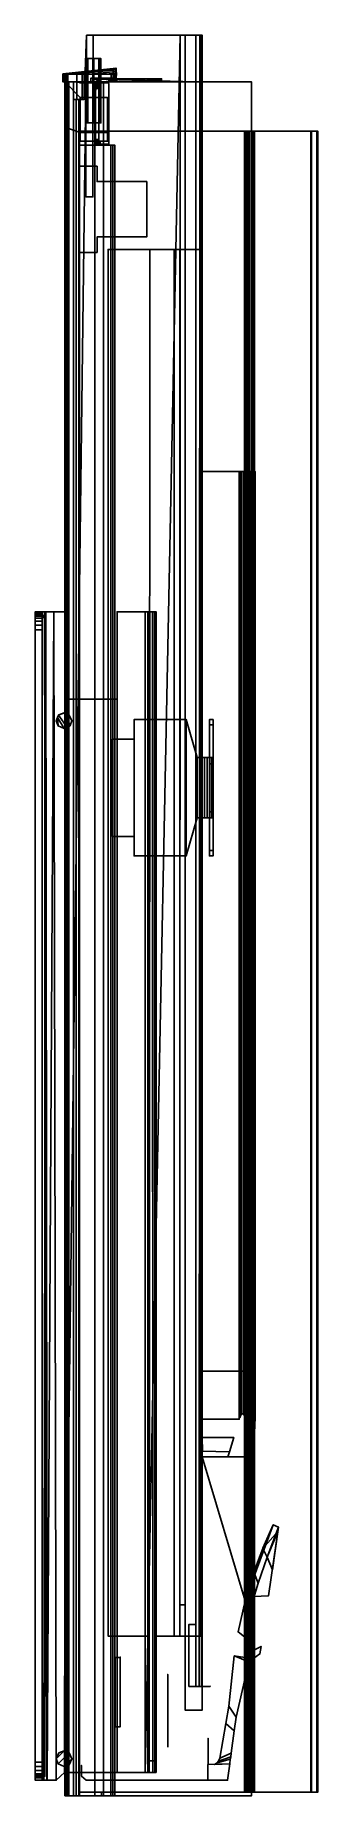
# Model space of a CAD drawing. Extents: x -1 to 71, y -491 to -39.
import ezdxf

# ---------------------------------------------------------------- set-up
doc = ezdxf.new("R2010")
doc.units = 0
doc.header["$MEASUREMENT"] = 0
doc.layers.add('3D', color=12, linetype='Continuous', true_color=0xca0707)

msp = doc.modelspace()

# ---------------------------------------------------------------- linework, layer by layer
at = {"layer": '3D'}
msp.add_line((19.85, -50.61, 80.81), (28.37, -50.61, 80.81), dxfattribs=at)
for points in [[(6.46, -484.61, 41.21), (27.17, -484.61, 41.21), (36.16, -38.61, 50.24), (12.14, -38.61, 50.24)], [(12.14, -48.53, 50.24), (12.14, -38.61, 50.24), (12.14, -38.61, 66.34), (11.77, -47.93, 66.34)], [(12.14, -38.61, 50.24), (41.84, -38.61, 50.24), (41.84, -38.61, 66.34), (12.14, -38.61, 66.34)], [(41.84, -38.61, 66.34), (41.66, -38.61, 67.11), (12.4, -38.61, 67.24), (12.14, -38.61, 66.34)], [(41.84, -38.61, 50.24), (41.84, -38.61, 66.34), (12.14, -38.61, 66.34), (12.14, -38.61, 50.24)], [(41.66, -38.61, 67.11), (40.14, -38.61, 68.04), (13.84, -38.61, 68.04), (12.4, -38.61, 67.24)], [(40.14, -38.61, 68.04), (40.14, -50.61, 68.04), (13.84, -49.93, 68.04), (13.84, -38.61, 68.04)], [(37.44, -38.61, 50.24), (37.44, -441.61, 50.24), (36.11, -441.61, 50.24), (36.16, -38.61, 50.24)], [(41.84, -38.61, 46.44), (41.84, -38.61, 50.24), (37.44, -38.61, 50.24), (37.44, -38.61, 46.44)], [(41.84, -38.61, 46.44), (37.44, -38.61, 46.44), (37.44, -468.61, 46.44), (41.84, -468.61, 46.44)], [(41.84, -38.61, 46.45), (37.44, -38.61, 46.45), (37.44, -468.61, 46.45), (41.84, -468.61, 46.45)], [(40.9, -38.61, 67.58), (41.23, -38.61, 67.65), (40.14, -38.61, 68.04), (40.9, -38.61, 67.58)], [(41.23, -38.61, 67.65), (40.7, -38.61, 67.94), (40.14, -38.61, 68.04), (41.23, -38.61, 67.65)], [(41.23, -38.61, 67.65), (40.14, -38.61, 68.04), (40.14, -462.54, 68.04), (41.06, -462.54, 67.77)], [(41.66, -38.61, 67.11), (41.23, -38.61, 67.65), (40.9, -38.61, 67.58), (41.66, -38.61, 67.11)], [(41.66, -462.54, 67.11), (41.06, -462.54, 67.77), (41.23, -38.61, 67.65), (41.66, -38.61, 67.11)], [(41.84, -38.61, 66.34), (41.66, -38.61, 67.11), (41.66, -462.54, 67.11), (41.84, -462.54, 66.34)], [(41.84, -38.61, 66.34), (41.84, -50.61, 66.34), (41.84, -50.61, 46.44), (41.84, -38.61, 46.44)], [(11.97, -44.61, 77.04), (13.77, -44.61, 77.04), (13.77, -80.11, 77.04), (11.97, -80.11, 77.04)], [(12, -44.61, 71.65), (11.97, -44.61, 72.04), (13.88, -44.61, 71.72), (14.41, -44.61, 71.08)], [(12, -61.11, 71.65), (11.97, -61.11, 72.04), (11.97, -44.61, 72.04), (12, -44.61, 71.65)], [(11.97, -44.61, 72.04), (11.97, -44.61, 77.04), (11.97, -80.11, 77.04), (11.97, -80.11, 73.04)], [(11.97, -44.61, 72.04), (13.77, -44.61, 72.04), (13.77, -44.61, 77.04), (11.97, -44.61, 77.04)], [(13.77, -44.61, 72.04), (13.8, -44.61, 71.87), (11.97, -44.61, 72.04), (13.77, -44.61, 72.04)], [(13.8, -44.61, 71.87), (13.88, -44.61, 71.72), (11.97, -44.61, 72.04), (13.8, -44.61, 71.87)], [(12.1, -44.61, 71.26), (12, -44.61, 71.65), (14.41, -44.61, 71.08), (14.71, -44.61, 70.71)], [(12.1, -44.61, 71.26), (12, -44.61, 71.65), (12, -61.11, 71.65), (12.1, -61.11, 71.26)], [(12.26, -44.61, 70.92), (12.1, -44.61, 71.26), (14.71, -44.61, 70.71), (15.03, -44.61, 70.33)], [(12.26, -61.11, 70.92), (12.1, -61.11, 71.26), (12.1, -44.61, 71.26), (12.26, -44.61, 70.92)], [(12.49, -44.61, 70.58), (12.26, -44.61, 70.92), (15.03, -44.61, 70.33), (15.3, -44.61, 70)], [(12.49, -44.61, 70.58), (12.26, -44.61, 70.92), (12.26, -61.11, 70.92), (12.49, -61.11, 70.58)], [(13.52, -44.61, 69.32), (12.49, -44.61, 70.58), (15.3, -44.61, 70), (15.68, -44.61, 69.31)], [(13.91, -61.11, 68.86), (12.49, -61.11, 70.58), (12.49, -44.61, 70.58), (13.91, -44.61, 68.86)], [(15.78, -44.61, 68.85), (15.68, -44.61, 69.31), (13.52, -44.61, 69.32), (13.91, -44.61, 68.86)], [(13.77, -80.11, 77.04), (13.77, -80.11, 73.04), (13.77, -44.61, 73.04), (13.77, -44.61, 77.04)], [(13.77, -44.61, 72.04), (13.77, -61.11, 72.04), (13.77, -61.11, 73.04), (13.77, -44.61, 73.04)], [(13.77, -61.11, 72.04), (13.8, -61.11, 71.87), (13.8, -44.61, 71.87), (13.77, -44.61, 72.04)], [(13.8, -44.61, 71.87), (13.88, -44.61, 71.72), (13.88, -61.11, 71.72), (13.8, -61.11, 71.87)], [(13.88, -61.11, 71.72), (15.3, -61.11, 70), (15.3, -44.61, 70), (13.88, -44.61, 71.72)], [(13.95, -44.61, 68.78), (13.91, -44.61, 68.86), (15.76, -44.61, 68.85), (15.78, -44.61, 68.79)], [(13.95, -44.61, 68.78), (13.91, -44.61, 68.86), (13.91, -61.11, 68.86), (13.96, -61.11, 68.78)], [(13.99, -44.61, 68.71), (13.95, -44.61, 68.78), (15.78, -44.61, 68.79), (15.79, -44.61, 68.71)], [(13.99, -61.11, 68.71), (13.96, -61.11, 68.78), (13.95, -44.61, 68.78), (13.99, -44.61, 68.71)], [(14.01, -44.61, 68.62), (13.99, -44.61, 68.71), (15.79, -44.61, 68.71), (15.8, -44.61, 68.64)], [(14.01, -44.61, 68.62), (13.99, -44.61, 68.71), (13.99, -61.11, 68.71), (14.01, -61.11, 68.63)], [(14.02, -44.61, 68.54), (14.01, -44.61, 68.62), (15.8, -44.61, 68.64), (15.82, -44.61, 68.54)], [(14.02, -61.11, 68.54), (14.01, -61.11, 68.63), (14.01, -44.61, 68.62), (14.02, -44.61, 68.54)], [(15.82, -61.11, 68.04), (14.02, -61.11, 68.04), (14.02, -44.61, 68.04), (15.82, -44.61, 68.04)], [(14.02, -44.61, 68.54), (15.82, -44.61, 68.54), (15.82, -44.61, 68.04), (14.02, -44.61, 68.04)], [(14.02, -44.61, 68.04), (14.02, -44.61, 68.54), (14.02, -61.11, 68.54), (14.02, -61.11, 68.04)], [(15.3, -44.61, 70), (15.68, -44.61, 69.31), (15.68, -61.11, 69.31), (15.3, -61.11, 70)], [(15.68, -61.11, 69.31), (15.82, -61.11, 68.54), (15.82, -44.61, 68.54), (15.68, -44.61, 69.31)], [(15.82, -44.61, 68.54), (15.82, -44.61, 68.04), (15.82, -61.11, 68.04), (15.82, -61.11, 68.54)], [(19.77, -47.14, 167.65), (19.76, -47.09, 166.89), (6.07, -48.53, 166.89), (6.07, -48.57, 167.47)], [(19.77, -47.28, 168.37), (19.77, -47.14, 167.65), (6.07, -48.57, 167.47), (6.65, -48.61, 168.02)], [(6.07, -50.61, 51.71), (6.3, -50.61, 51.15), (6.3, -48.51, 51.15), (6.07, -48.53, 51.71)], [(6.07, -50.61, 51.71), (6.07, -48.53, 51.71), (6.07, -48.61, 178.81), (6.07, -50.61, 178.81)], [(6.07, -50.61, 178.81), (6.45, -50.61, 179.73), (6.45, -48.61, 179.73), (6.07, -48.61, 178.81)], [(6.3, -48.51, 51.15), (6.87, -48.45, 50.91), (6.87, -50.61, 50.91), (6.3, -50.61, 51.15)], [(6.45, -48.61, 179.73), (7.37, -48.61, 180.11), (7.37, -50.61, 180.11), (6.45, -50.61, 179.73)], [(19.77, -47.52, 169.11), (19.77, -47.28, 168.37), (6.65, -48.61, 168.02), (8.6, -48.61, 168.68)], [(6.87, -50.61, 50.91), (6.87, -48.45, 50.91), (9.68, -48.15, 50.91), (9.67, -50.61, 50.91)], [(7.37, -50.61, 180.11), (7.37, -48.61, 180.11), (18.47, -48.61, 180.11), (18.47, -50.61, 180.11)], [(19.77, -47.95, 170.16), (19.77, -47.52, 169.11), (8.6, -48.61, 168.68), (13.05, -48.61, 169.91)], [(10.97, -48.02, 50.91), (10.97, -55.11, 50.91), (9.67, -55.11, 50.91), (9.68, -48.15, 50.91)], [(10.97, -48.02, 50.91), (11.53, -47.96, 51.15), (11.53, -55.11, 51.15), (10.97, -55.11, 50.91)], [(11.53, -47.96, 51.15), (11.77, -47.93, 51.71), (11.77, -55.11, 51.71), (11.53, -55.11, 51.15)], [(11.77, -47.93, 71.01), (11.77, -50.61, 71.01), (18.97, -50.61, 71.01), (18.97, -47.18, 71.01)], [(11.77, -47.93, 51.71), (11.77, -55.11, 51.71), (11.77, -55.11, 70.83), (11.77, -47.93, 71.01)], [(19.77, -48.32, 171.4), (19.77, -47.95, 170.16), (13.05, -48.61, 169.91), (16.96, -48.61, 171.35)], [(19.77, -50.61, 176.11), (13.27, -50.61, 176.11), (13.27, -49.61, 176.11), (19.77, -49.61, 176.11)], [(13.27, -50.61, 176.11), (13.27, -49.61, 176.11), (13.27, -49.61, 80.51), (13.27, -50.61, 80.51)], [(19.77, -48.54, 172.62), (19.77, -48.32, 171.4), (16.96, -48.61, 171.35), (19.06, -48.61, 172.63)], [(19.22, -50.61, 179.88), (18.47, -50.61, 180.11), (18.47, -48.61, 180.11), (19.22, -48.61, 179.88)], [(18.97, -47.18, 71.01), (19.53, -47.12, 71.25), (19.53, -50.61, 71.25), (18.97, -50.61, 71.01)], [(19.77, -48.61, 173.7), (19.77, -48.54, 172.62), (19.06, -48.61, 172.63), (19.77, -48.61, 173.7)], [(19.62, -50.61, 179.42), (19.22, -50.61, 179.88), (19.22, -48.61, 179.88), (19.62, -48.61, 179.42)], [(19.53, -47.12, 71.25), (19.77, -47.09, 71.81), (19.77, -50.61, 71.81), (19.53, -50.61, 71.25)], [(19.77, -50.61, 178.81), (19.62, -50.61, 179.42), (19.62, -48.61, 179.42), (19.77, -48.61, 178.81)], [(19.77, -49.61, 80.54), (19.77, -47.09, 80.5), (19.76, -47.09, 166.89), (19.77, -49.61, 166.89)], [(19.76, -47.09, 166.89), (19.77, -47.14, 167.65), (19.77, -49.61, 167.65), (19.77, -49.61, 166.89)], [(19.77, -47.09, 71.81), (19.77, -47.09, 80.5), (19.77, -50.61, 80.51), (19.77, -50.61, 71.81)], [(19.77, -47.14, 167.65), (19.77, -47.28, 168.37), (19.77, -49.61, 168.37), (19.77, -49.61, 167.65)], [(19.77, -47.28, 168.37), (19.77, -47.52, 169.11), (19.77, -49.61, 169.11), (19.77, -49.61, 168.37)], [(19.77, -47.52, 169.11), (19.77, -47.63, 169.37), (19.77, -49.61, 169.37), (19.77, -49.61, 169.11)], [(19.77, -47.63, 169.37), (19.77, -47.95, 170.16), (19.77, -49.61, 170.16), (19.77, -49.61, 169.37)], [(19.77, -47.95, 170.16), (19.78, -48.32, 171.4), (19.77, -49.61, 171.4), (19.77, -49.61, 170.16)], [(19.77, -49.61, 171.4), (19.78, -48.32, 171.4), (19.77, -48.54, 172.62), (19.77, -49.61, 172.62)], [(19.77, -49.61, 172.62), (19.77, -48.54, 172.62), (19.77, -48.61, 173.7), (19.77, -49.61, 173.45)], [(19.77, -50.61, 176.11), (19.77, -48.61, 176.11), (19.77, -48.61, 178.81), (19.77, -50.61, 178.81)], [(19.77, -49.61, 176.11), (19.77, -48.61, 176.11), (19.77, -48.61, 173.7), (19.77, -49.61, 173.45)], [(6.57, -50.61, 178.61), (6.07, -50.61, 178.81), (6.45, -50.61, 179.73), (6.86, -50.61, 179.32)], [(6.57, -50.61, 178.61), (6.07, -50.61, 178.81), (6.07, -50.61, 51.71), (6.57, -50.61, 51.82)], [(6.07, -50.61, 51.71), (6.3, -50.61, 51.15), (7.07, -50.61, 51.31), (6.57, -50.61, 51.82)], [(7.07, -50.61, 51.31), (6.3, -50.61, 51.15), (6.87, -50.61, 50.91), (7.07, -50.61, 51.31)], [(6.45, -50.61, 179.73), (7.37, -50.61, 180.11), (7.57, -50.61, 179.62), (6.86, -50.61, 179.32)], [(6.57, -50.61, 51.82), (6.57, -50.61, 178.61), (6.57, -490.61, 178.61), (6.57, -490.61, 68.53)], [(6.86, -50.61, 179.32), (6.57, -50.61, 178.61), (6.57, -490.61, 178.61), (6.86, -490.61, 179.32)], [(6.57, -490.61, 51.82), (7.07, -490.61, 51.31), (7.07, -50.61, 51.31), (6.57, -50.61, 51.82)], [(6.57, -490.61, 54.84), (6.57, -490.61, 66.1), (6.57, -50.61, 66.1), (6.57, -50.61, 51.82)], [(6.57, -50.61, 66.1), (6.61, -50.61, 66.41), (6.61, -490.61, 66.41), (6.57, -490.61, 66.1)], [(6.61, -490.61, 68.22), (6.57, -490.61, 68.53), (6.57, -50.61, 68.53), (6.61, -50.61, 68.22)], [(6.57, -490.61, 51.82), (6.57, -490.61, 54.84), (7.58, -50.61, 54.91), (7.58, -50.61, 51.82)], [(6.57, -50.61, 178.61), (6.57, -62.24, 178.61), (10.47, -63.61, 84.91), (10.47, -54.61, 84.91)], [(6.61, -490.61, 66.41), (6.73, -490.61, 66.7), (6.73, -50.61, 66.7), (6.61, -50.61, 66.41)], [(6.73, -50.61, 67.93), (6.61, -50.61, 68.22), (6.61, -490.61, 68.22), (6.73, -490.61, 67.93)], [(6.73, -50.61, 66.7), (6.92, -50.61, 66.95), (6.92, -490.61, 66.95), (6.73, -490.61, 66.7)], [(6.92, -490.61, 67.67), (6.73, -490.61, 67.93), (6.73, -50.61, 67.93), (6.92, -50.61, 67.68)], [(7.57, -490.61, 179.61), (6.86, -490.61, 179.32), (6.86, -50.61, 179.32), (7.57, -50.61, 179.62)], [(6.87, -50.61, 50.91), (7.34, -50.61, 50.91), (7.07, -50.61, 51.31), (6.87, -50.61, 50.91)], [(6.92, -490.61, 66.95), (7.17, -490.61, 67.14), (7.17, -50.61, 67.14), (6.92, -50.61, 66.95)], [(7.17, -50.61, 67.49), (6.92, -50.61, 67.68), (6.92, -490.61, 67.67), (7.17, -490.61, 67.49)], [(7.07, -50.61, 51.31), (7.58, -50.61, 51.82), (7.58, -490.61, 51.82), (7.07, -490.61, 51.31)], [(7.34, -50.61, 50.91), (7.07, -50.61, 51.31), (7.58, -50.61, 51.82), (7.58, -50.61, 50.91)], [(7.17, -50.61, 67.14), (7.24, -50.61, 67.21), (7.24, -490.61, 67.21), (7.17, -490.61, 67.14)], [(7.24, -490.61, 67.41), (7.17, -490.61, 67.49), (7.17, -50.61, 67.49), (7.24, -50.61, 67.41)], [(7.24, -490.61, 67.21), (7.27, -490.61, 67.31), (7.27, -50.61, 67.31), (7.24, -50.61, 67.21)], [(7.27, -50.61, 67.31), (7.24, -50.61, 67.41), (7.24, -490.61, 67.41), (7.27, -490.61, 67.31)], [(7.57, -50.61, 179.62), (7.37, -50.61, 180.11), (10.42, -50.61, 180.11), (10.37, -50.61, 179.61)], [(7.57, -50.61, 179.62), (14.27, -50.81, 179.62), (14.27, -490.61, 179.61), (7.57, -490.61, 179.61)], [(7.58, -490.61, 54.91), (8.77, -490.61, 54.91), (8.77, -50.61, 54.91), (7.58, -50.61, 54.91)], [(7.58, -490.61, 51.82), (7.58, -490.61, 54.91), (7.58, -50.61, 54.91), (7.58, -50.61, 51.82)], [(9.67, -50.61, 50.91), (9.67, -50.61, 54.91), (7.58, -50.61, 54.91), (7.58, -50.61, 50.91)], [(8.77, -50.61, 54.91), (8.78, -50.61, 54.96), (8.78, -55.11, 54.96), (8.77, -55.09, 54.91)], [(8.78, -50.61, 54.96), (9.67, -50.61, 54.91), (9.67, -55.11, 54.91), (8.78, -55.11, 54.96)], [(10.37, -50.61, 179.11), (10.37, -50.81, 179.11), (10.37, -50.81, 179.61), (10.37, -50.61, 179.61)], [(10.37, -50.61, 179.11), (10.47, -50.61, 179.11), (10.47, -50.81, 179.11), (10.37, -50.81, 179.11)], [(10.37, -50.81, 179.11), (10.37, -50.81, 179.61), (14.27, -50.81, 179.61), (14.27, -50.81, 179.11)], [(14.27, -66.81, 179.11), (14.27, -66.81, 179.61), (14.27, -50.81, 179.61), (14.27, -50.81, 179.21)], [(15.27, -51.56, 174.61), (14.47, -51.01, 174.61), (14.58, -50.51, 174.61), (15.27, -51.56, 174.61)], [(15.27, -50.83, 177.02), (15.27, -50.81, 177.16), (14.47, -50.81, 177.16), (14.47, -50.83, 177.02)], [(15.27, -50.81, 177.16), (15.27, -50.81, 178.61), (14.47, -50.81, 178.59), (14.47, -50.81, 177.16)], [(17.57, -50.81, 178.61), (17.57, -50.81, 179.41), (14.47, -50.81, 179.41), (14.47, -50.81, 178.59)], [(15.27, -50.87, 176.88), (15.27, -50.83, 177.02), (14.47, -50.83, 177.02), (14.47, -50.87, 176.88)], [(15.27, -50.93, 176.75), (15.27, -50.87, 176.88), (14.47, -50.87, 176.88), (14.47, -50.93, 176.75)], [(14.48, -50.89, 80.81), (14.47, -54.61, 80.81), (15.27, -54.61, 80.81), (15.27, -51.01, 80.81)], [(15.27, -51.03, 176.63), (15.27, -50.93, 176.75), (14.47, -50.93, 176.75), (14.47, -51.03, 176.63)], [(15.27, -51.56, 174.61), (14.47, -51.56, 174.61), (14.47, -51.01, 174.61), (15.27, -51.56, 174.61)], [(15.27, -51.17, 176.53), (15.27, -51.03, 176.63), (14.47, -51.03, 176.63), (14.47, -51.17, 176.53)], [(15.27, -51.34, 176.45), (15.27, -51.17, 176.53), (14.47, -51.17, 176.53), (14.47, -51.34, 176.45)], [(15.27, -51.56, 176.41), (15.27, -51.34, 176.45), (14.47, -51.34, 176.45), (14.47, -51.56, 176.41)], [(14.47, -51.56, 174.61), (14.47, -51.82, 174.66), (15.27, -51.87, 174.68), (15.27, -51.56, 174.61)], [(15.27, -52.03, 176.25), (15.27, -51.83, 176.36), (14.47, -51.56, 176.41), (14.47, -51.88, 176.34)], [(15.27, -51.83, 176.36), (15.27, -51.56, 176.41), (14.47, -51.56, 176.41), (15.27, -51.83, 176.36)], [(14.47, -51.82, 174.66), (15.27, -51.87, 174.68), (15.27, -52.09, 174.83), (14.47, -52.09, 174.83)], [(15.27, -52.12, 176.16), (15.27, -52.03, 176.25), (14.47, -51.88, 176.34), (14.47, -52.03, 176.25)], [(15.27, -52.2, 176.05), (15.27, -52.12, 176.16), (14.47, -52.03, 176.25), (14.47, -52.16, 176.12)], [(14.47, -52.09, 174.83), (14.47, -52.25, 175.06), (15.27, -52.25, 175.06), (15.27, -52.09, 174.83)], [(15.27, -52.27, 175.91), (15.27, -52.2, 176.05), (14.47, -52.16, 176.12), (14.47, -52.27, 175.91)], [(15.27, -52.25, 175.06), (15.27, -52.31, 175.36), (14.47, -52.31, 175.36), (14.47, -52.25, 175.06)], [(15.27, -52.31, 175.66), (15.27, -52.27, 175.91), (14.47, -52.27, 175.91), (14.47, -52.31, 175.66)], [(15.27, -52.31, 175.36), (15.27, -52.31, 175.66), (14.47, -52.31, 175.66), (14.47, -52.31, 175.36)], [(14.52, -50.67, 80.81), (14.48, -50.89, 80.81), (15.27, -51.01, 80.81), (14.52, -50.67, 80.81)], [(14.61, -50.45, 80.81), (14.52, -50.67, 80.81), (15.27, -51.01, 80.81), (15.22, -50.81, 80.81)], [(15.27, -51.01, 174.61), (15.27, -51.56, 174.61), (14.58, -50.51, 174.61), (14.99, -50.02, 174.61)], [(14.75, -50.25, 80.81), (14.61, -50.45, 80.81), (15.22, -50.81, 80.81), (15.14, -50.48, 80.81)], [(15.03, -50, 80.81), (14.75, -50.25, 80.81), (15.14, -50.48, 80.81), (15.03, -50, 80.81)], [(15.67, -50.61, 174.61), (15.27, -51.01, 174.61), (14.99, -50.02, 174.61), (15.67, -49.81, 174.61)], [(15.28, -49.88, 80.81), (15.03, -50, 80.81), (15.27, -51.01, 80.81), (15.28, -50.93, 80.81)], [(19.21, -50.61, 103.33), (18.61, -50.61, 103.65), (15.27, -51.01, 80.81), (15.43, -50.69, 80.81)], [(18.61, -50.61, 103.65), (18.22, -50.61, 104.07), (15.27, -51.01, 80.81), (18.61, -50.61, 103.65)], [(18.22, -50.61, 104.07), (17.96, -50.61, 104.6), (15.27, -51.01, 80.81), (18.22, -50.61, 104.07)], [(17.96, -50.61, 104.6), (17.87, -50.61, 105.21), (15.27, -51.01, 80.81), (17.96, -50.61, 104.6)], [(15.27, -51.01, 80.81), (17.87, -50.61, 105.21), (15.67, -50.61, 104.69), (15.27, -51.01, 80.81)], [(15.31, -50.83, 80.81), (15.28, -50.93, 80.81), (15.28, -49.88, 80.81), (15.3, -49.87, 80.81)], [(15.43, -49.84, 80.81), (15.3, -49.87, 80.81), (15.31, -50.83, 80.81), (15.43, -50.69, 80.81)], [(15.67, -50.61, 80.81), (15.43, -50.69, 80.81), (15.43, -49.84, 80.81), (15.67, -49.81, 80.81)], [(15.67, -50.61, 80.81), (15.43, -50.69, 80.81), (19.21, -50.61, 103.32), (19.96, -50.61, 103.21)], [(15.67, -50.61, 174.61), (15.67, -49.81, 174.61), (28.37, -49.81, 174.61), (28.37, -50.61, 174.61)], [(28.85, -50.61, 80.85), (28.85, -49.81, 80.85), (15.67, -49.81, 80.81), (15.67, -50.61, 80.81)], [(18.74, -49.81, 124.47), (15.67, -49.81, 122.87), (15.67, -49.81, 174.61), (28.37, -49.81, 174.61)], [(15.67, -50.61, 174.61), (15.67, -49.81, 174.61), (28.37, -49.81, 174.61), (28.37, -50.61, 174.61)], [(18.01, -50.61, 123.56), (18.16, -50.6, 123.85), (15.67, -50.61, 122.18), (15.67, -50.61, 121.91)], [(28.37, -50.61, 80.81), (27.12, -50.61, 103.52), (19.96, -50.61, 103.21), (15.67, -50.61, 80.81)], [(17.87, -50.61, 105.21), (15.67, -50.61, 104.69), (15.67, -50.61, 121.32), (17.87, -50.61, 122.82)], [(17.87, -50.61, 122.82), (17.91, -50.61, 123.24), (15.67, -50.61, 121.63), (15.67, -50.61, 121.32)], [(17.91, -50.61, 123.24), (18.01, -50.61, 123.56), (15.67, -50.61, 121.91), (15.67, -50.61, 121.63)], [(18.16, -50.61, 123.85), (18.38, -50.61, 124.15), (15.67, -50.61, 122.66), (15.67, -50.61, 122.18)], [(18.38, -50.61, 124.15), (18.74, -50.61, 124.47), (15.67, -50.61, 122.87), (15.67, -50.61, 122.66)], [(18.74, -50.61, 124.47), (15.67, -50.61, 122.87), (15.67, -50.61, 174.61), (28.37, -50.61, 174.61)], [(54.47, -50.61, 63.21), (54.47, -50.61, 71.21), (16.47, -50.61, 71.21), (16.47, -50.61, 63.21)], [(16.47, -50.61, 63.21), (16.47, -50.61, 71.21), (16.47, -490.61, 71.21), (16.47, -490.61, 63.21)], [(54.47, -50.61, 63.21), (16.47, -50.61, 63.21), (16.47, -490.61, 63.21), (54.47, -490.61, 63.21)], [(54.47, -490.61, 71.21), (16.47, -490.61, 71.21), (16.47, -50.61, 71.21), (54.47, -50.61, 71.21)], [(54.47, -50.61, 63.21), (54.47, -50.61, 71.21), (16.47, -50.61, 71.21), (16.47, -50.61, 63.21)], [(18.47, -50.61, 180.11), (17.12, -50.61, 180.11), (16.93, -50.61, 176.11), (17.43, -50.61, 176.11)], [(19.22, -50.61, 179.88), (18.47, -50.61, 180.11), (17.43, -50.61, 176.11), (18.2, -50.61, 176.11)], [(17.57, -50.81, 178.61), (17.78, -50.9, 178.61), (17.78, -50.9, 179.41), (17.57, -50.81, 179.41)], [(17.78, -50.9, 178.61), (17.87, -51.11, 178.61), (17.87, -51.11, 179.41), (17.78, -50.9, 179.41)], [(17.91, -50.61, 123.24), (17.87, -50.61, 122.82), (17.87, -49.81, 122.82), (17.91, -49.81, 123.24)], [(17.87, -50.61, 122.82), (17.87, -49.81, 122.82), (17.87, -49.81, 105.21), (17.87, -50.61, 105.21)], [(17.87, -50.61, 105.21), (17.96, -50.61, 104.6), (17.96, -49.81, 104.6), (17.87, -49.81, 105.21)], [(17.87, -51.11, 178.61), (17.87, -66.31, 178.61), (17.87, -66.31, 179.41), (17.87, -51.11, 179.41)], [(18.01, -50.61, 123.56), (17.91, -50.61, 123.24), (17.91, -49.81, 123.24), (18.01, -49.81, 123.56)], [(17.96, -50.61, 104.6), (18.22, -50.61, 104.07), (18.22, -49.81, 104.07), (17.96, -49.81, 104.6)], [(18.16, -50.61, 123.85), (18.01, -50.61, 123.56), (18.01, -49.81, 123.56), (18.14, -49.8, 123.82)], [(18.38, -50.61, 124.15), (18.16, -50.61, 123.85), (18.14, -49.81, 123.82), (18.38, -49.81, 124.15)], [(19.62, -50.61, 179.42), (19.22, -50.61, 179.88), (18.2, -50.61, 176.11), (19.05, -50.61, 176.11)], [(18.22, -50.61, 104.07), (18.61, -50.61, 103.65), (18.61, -49.81, 103.65), (18.22, -49.81, 104.07)], [(18.74, -50.61, 124.47), (18.38, -50.61, 124.15), (18.38, -49.81, 124.15), (18.74, -49.81, 124.47)], [(18.61, -50.61, 103.65), (19.21, -50.61, 103.32), (19.21, -49.81, 103.32), (18.61, -49.81, 103.65)], [(18.74, -49.8, 124.47), (19.15, -49.8, 124.69), (29.28, -49.81, 174.3), (28.37, -49.81, 174.61)], [(19.15, -50.61, 124.69), (18.74, -50.61, 124.47), (18.74, -49.81, 124.47), (19.15, -49.81, 124.69)], [(18.74, -50.6, 124.47), (19.15, -50.6, 124.69), (29.28, -50.61, 174.3), (28.37, -50.61, 174.61)], [(19.62, -50.61, 179.42), (19.05, -50.61, 176.11), (19.77, -50.61, 176.11), (19.77, -50.61, 178.81)], [(29.28, -49.81, 174.3), (30.2, -49.81, 173.99), (19.87, -49.81, 124.82), (19.15, -49.8, 124.69)], [(19.87, -50.61, 124.82), (19.15, -50.61, 124.69), (19.15, -49.81, 124.69), (19.87, -49.81, 124.82)], [(29.28, -50.61, 174.3), (30.2, -50.61, 173.99), (19.87, -50.61, 124.82), (19.15, -50.6, 124.69)], [(19.21, -50.61, 103.32), (19.87, -50.61, 103.21), (19.87, -49.81, 103.21), (19.21, -49.81, 103.32)], [(19.95, -50.61, 124.82), (19.87, -50.61, 124.82), (19.87, -49.81, 124.82), (19.96, -49.81, 124.82)], [(19.87, -50.61, 103.21), (19.87, -49.81, 103.21), (27.12, -49.81, 103.52), (27.12, -50.61, 103.52)], [(19.87, -49.81, 124.82), (30.2, -49.81, 173.99), (31, -49.81, 173.05), (20.73, -49.81, 124.78)], [(19.87, -50.61, 124.82), (30.2, -50.61, 173.99), (31, -50.61, 173.05), (20.73, -50.61, 124.78)], [(27.12, -49.81, 124.51), (27.12, -50.61, 124.51), (19.95, -50.61, 124.82), (19.95, -49.81, 124.82)], [(20.73, -49.81, 124.78), (31, -49.81, 173.05), (31.37, -49.81, 171.61)], [(31.37, -49.81, 171.61), (20.73, -49.81, 124.78), (27.12, -49.81, 124.51)], [(20.73, -50.61, 124.78), (31, -50.61, 173.05), (31.37, -50.61, 171.61)], [(31.37, -50.61, 171.61), (20.73, -50.61, 124.78), (27.12, -50.61, 124.51)], [(28.31, -50.61, 124.68), (27.12, -50.61, 124.51), (27.12, -49.81, 124.51), (28.11, -49.81, 124.63)], [(27.12, -49.81, 103.52), (27.66, -49.81, 103.48), (27.66, -50.61, 103.48), (27.12, -50.61, 103.52)], [(27.12, -49.81, 124.51), (28.31, -49.81, 124.68), (31.37, -49.81, 171.61), (27.12, -49.81, 124.51)], [(27.12, -50.61, 103.52), (27.66, -50.61, 103.48), (28.85, -50.61, 80.85), (28.37, -50.61, 80.81)], [(27.12, -50.61, 124.51), (28.31, -50.61, 124.68), (31.37, -50.61, 171.61), (27.12, -50.61, 124.51)], [(27.66, -50.61, 103.48), (28.16, -50.61, 103.39), (28.16, -49.81, 103.39), (27.66, -49.81, 103.48)], [(28.85, -50.61, 80.85), (29.61, -50.61, 81.08), (28.16, -50.61, 103.39), (27.66, -50.61, 103.48)], [(29.16, -50.61, 125.03), (28.31, -50.61, 124.68), (28.11, -49.81, 124.63), (29.16, -49.81, 125.03)], [(28.16, -50.61, 103.39), (28.68, -50.61, 103.22), (28.68, -49.81, 103.22), (28.16, -49.81, 103.39)], [(28.16, -50.61, 103.39), (28.68, -50.61, 103.22), (30.11, -50.61, 81.37), (29.61, -50.61, 81.08)], [(28.31, -49.81, 124.68), (29.16, -49.81, 125.03), (31.37, -49.81, 171.61), (28.31, -49.81, 124.68)], [(28.31, -50.61, 124.68), (29.16, -50.61, 125.03), (31.37, -50.61, 171.61), (28.31, -50.61, 124.68)], [(28.37, -50.61, 174.61), (30.2, -50.61, 173.99), (30.2, -49.81, 173.99), (28.37, -49.81, 174.61)], [(28.68, -50.61, 103.22), (29.15, -50.61, 103), (29.15, -49.81, 103), (28.68, -49.81, 103.22)], [(30.11, -50.61, 81.37), (30.49, -50.61, 81.69), (29.15, -50.61, 103), (28.68, -50.61, 103.22)], [(29.61, -50.61, 81.08), (28.85, -50.61, 80.85), (28.85, -49.81, 80.85), (29.61, -49.81, 81.08)], [(29.15, -50.61, 103), (29.68, -50.61, 102.66), (29.68, -49.81, 102.66), (29.15, -49.81, 103)], [(29.15, -50.61, 103), (29.68, -50.61, 102.66), (30.92, -50.61, 82.23), (30.49, -50.61, 81.69)], [(29.91, -50.61, 125.56), (29.16, -50.61, 125.03), (29.16, -49.81, 125.03), (29.74, -49.81, 125.41)], [(29.16, -49.81, 125.03), (29.91, -49.81, 125.56), (31.37, -49.81, 171.61), (29.16, -49.81, 125.03)], [(29.16, -50.61, 125.03), (29.91, -50.61, 125.56), (31.37, -50.61, 171.61), (29.16, -50.61, 125.03)], [(30.11, -50.61, 81.37), (29.61, -50.61, 81.08), (29.61, -49.81, 81.08), (30.11, -49.81, 81.37)], [(29.68, -50.61, 102.66), (30.22, -50.61, 102.17), (30.16, -49.81, 102.23), (29.68, -49.81, 102.66)], [(30.92, -50.61, 82.23), (31.26, -50.61, 83), (30.67, -50.61, 101.6), (29.68, -50.61, 102.66)], [(30.67, -50.61, 126.43), (29.91, -50.61, 125.56), (29.74, -49.81, 125.41), (30.58, -49.81, 126.29)], [(29.91, -49.81, 125.56), (30.67, -49.81, 126.43), (31.37, -49.81, 171.61), (29.91, -49.81, 125.56)], [(29.91, -50.61, 125.56), (30.67, -50.61, 126.43), (31.37, -50.61, 171.61), (29.91, -50.61, 125.56)], [(30.49, -50.61, 81.69), (30.11, -50.61, 81.37), (30.11, -49.81, 81.37), (30.49, -49.81, 81.69)], [(30.22, -50.61, 102.17), (30.67, -50.61, 101.6), (30.62, -49.81, 101.68), (30.16, -49.81, 102.23)], [(30.2, -50.61, 173.99), (31, -50.61, 173.05), (31, -49.81, 173.05), (30.2, -49.81, 173.99)], [(30.92, -50.61, 82.23), (30.49, -50.61, 81.69), (30.49, -49.81, 81.69), (30.81, -49.81, 82.07)], [(31.19, -50.61, 127.54), (30.67, -50.61, 126.43), (30.58, -49.81, 126.29), (31.15, -49.81, 127.42)], [(30.67, -50.61, 101.6), (30.98, -50.61, 101.05), (30.94, -49.81, 101.13), (30.62, -49.81, 101.68)], [(30.67, -49.81, 126.43), (31.37, -49.81, 128.76), (31.37, -49.81, 171.61), (30.67, -49.81, 126.43)], [(30.67, -50.61, 101.6), (31.2, -50.61, 100.46), (31.37, -50.61, 83.81), (31.26, -50.61, 83)], [(30.67, -50.61, 126.43), (31.37, -50.61, 128.76), (31.37, -50.61, 171.61), (30.67, -50.61, 126.43)], [(30.67, -50.61, 126.43), (31.37, -50.61, 128.76), (31.19, -50.61, 127.54), (30.67, -50.61, 126.43)], [(31.13, -50.61, 82.64), (30.92, -50.61, 82.23), (30.81, -49.81, 82.07), (31.05, -49.81, 82.46)], [(30.98, -50.61, 101.05), (31.2, -50.61, 100.46), (31.2, -49.81, 100.46), (30.94, -49.81, 101.13)], [(31, -50.61, 173.05), (31.37, -50.61, 171.61), (31.37, -49.81, 171.61), (31, -49.81, 173.05)], [(31.26, -50.61, 83), (31.13, -50.61, 82.64), (31.05, -49.81, 82.46), (31.23, -49.81, 82.9)], [(31.37, -50.61, 128.76), (31.19, -50.61, 127.54), (31.15, -49.81, 127.42), (31.37, -49.81, 128.76)], [(31.2, -50.61, 100.46), (31.33, -50.61, 99.85), (31.33, -49.81, 99.85), (31.2, -49.81, 100.46)], [(31.2, -50.61, 100.46), (31.37, -50.61, 99.27), (31.37, -50.61, 83.81), (31.2, -50.61, 100.46)], [(31.33, -50.61, 83.35), (31.26, -50.61, 83), (31.23, -49.81, 82.9), (31.32, -49.81, 83.28)], [(31.37, -50.61, 83.81), (31.33, -50.61, 83.35), (31.32, -49.81, 83.28), (31.37, -49.81, 83.81)], [(31.33, -50.61, 99.85), (31.37, -50.61, 99.27), (31.37, -49.81, 99.27), (31.33, -49.81, 99.85)], [(31.37, -50.61, 171.61), (31.37, -49.81, 171.61), (31.37, -49.81, 128.76), (31.37, -50.61, 128.76)], [(31.37, -50.61, 99.27), (31.37, -49.81, 99.27), (31.37, -49.81, 83.81), (31.37, -50.61, 83.81)], [(41.84, -50.61, 46.44), (41.84, -50.61, 66.34), (41.84, -462.54, 66.34), (41.84, -455.1, 46.44)], [(54.47, -50.61, 63.21), (54.47, -50.61, 71.21), (54.47, -490.61, 71.21), (54.47, -490.61, 63.21)], [(8.78, -55.11, 54.96), (9.5, -55.11, 58.22), (9.5, -490.61, 58.21), (8.77, -490.61, 54.91)], [(9.5, -490.61, 58.21), (10.12, -490.61, 58.55), (10.12, -55.11, 58.55), (9.5, -55.11, 58.22)], [(10.97, -55.11, 50.91), (11.53, -55.11, 51.15), (9.67, -55.11, 51.15), (9.67, -55.11, 50.91)], [(11.53, -55.11, 51.15), (11.77, -55.11, 51.71), (9.67, -55.11, 51.71), (9.67, -55.11, 51.15)], [(11.77, -55.11, 51.71), (9.67, -55.11, 51.71), (9.67, -55.11, 54.91), (11.77, -55.11, 54.91)], [(10.12, -490.61, 58.55), (10.37, -490.61, 59.21), (10.37, -55.11, 59.21), (10.12, -55.11, 58.55)], [(10.47, -65.81, 161.21), (10.47, -65.81, 168.91), (10.47, -54.61, 168.91), (10.47, -54.61, 161.21)], [(10.47, -65.81, 123.21), (10.47, -65.81, 130.91), (10.47, -54.61, 130.91), (10.47, -54.61, 123.21)], [(17.55, -54.61, 123.21), (17.55, -54.61, 130.91), (10.47, -54.61, 130.91), (10.47, -54.61, 123.21)], [(10.47, -63.61, 84.91), (10.47, -63.61, 96.11), (10.47, -54.61, 96.11), (10.47, -54.61, 84.91)], [(17.55, -54.61, 84.91), (17.55, -54.61, 96.11), (10.47, -54.61, 96.11), (10.47, -54.61, 84.91)], [(17.55, -63.61, 84.91), (10.47, -63.61, 84.91), (10.47, -54.61, 84.91), (17.55, -54.61, 84.91)], [(17.55, -65.81, 123.21), (10.47, -65.81, 123.21), (10.47, -54.61, 123.21), (17.55, -54.61, 123.21)], [(17.55, -65.81, 130.91), (10.47, -65.81, 130.91), (10.47, -54.61, 130.91), (17.55, -54.61, 130.91)], [(10.47, -54.61, 145.91), (10.47, -54.61, 157.11), (10.47, -63.61, 157.11), (10.47, -63.61, 145.91)], [(17.55, -54.61, 145.91), (17.55, -54.61, 157.11), (10.47, -54.61, 157.11), (10.47, -54.61, 145.91)], [(17.55, -54.61, 161.21), (17.55, -54.61, 168.91), (10.47, -54.61, 168.91), (10.47, -54.61, 161.21)], [(17.55, -65.81, 168.91), (10.47, -65.81, 168.91), (10.47, -54.61, 168.91), (17.55, -54.61, 168.91)], [(17.55, -65.81, 161.21), (10.47, -65.81, 161.21), (10.47, -54.61, 161.21), (17.55, -54.61, 161.21)], [(17.55, -63.61, 157.11), (10.47, -63.61, 157.11), (10.47, -54.61, 157.11), (17.55, -54.61, 157.11)], [(17.55, -63.61, 145.91), (10.47, -63.61, 145.91), (10.47, -54.61, 145.91), (17.55, -54.61, 145.91)], [(17.55, -63.61, 96.11), (10.47, -63.61, 96.11), (10.47, -54.61, 96.11), (17.55, -54.61, 96.11)], [(14.47, -63.61, 107.91), (14.47, -63.61, 119.11), (14.47, -54.61, 119.11), (14.47, -54.61, 107.91)], [(15.27, -54.61, 107.91), (14.47, -54.61, 107.91), (14.47, -54.61, 119.11), (15.27, -54.61, 119.11)], [(15.27, -65.41, 168.91), (14.47, -65.41, 168.91), (14.47, -54.61, 168.91), (15.27, -54.61, 168.91)], [(15.27, -63.61, 107.91), (15.27, -63.61, 119.11), (15.27, -54.61, 119.11), (15.27, -54.61, 107.91)], [(17.55, -65.81, 161.21), (17.55, -65.81, 168.91), (17.55, -54.61, 168.91), (17.55, -54.61, 161.21)], [(17.55, -65.81, 123.21), (17.55, -65.81, 130.91), (17.55, -54.61, 130.91), (17.55, -54.61, 123.21)], [(17.55, -63.61, 84.91), (17.55, -63.61, 96.11), (17.55, -54.61, 96.11), (17.55, -54.61, 84.91)], [(17.55, -54.61, 145.91), (17.55, -54.61, 157.11), (17.55, -63.61, 157.11), (17.55, -63.61, 145.91)], [(17.55, -62.61, 80.81), (17.55, -62.61, 82.41), (17.55, -54.61, 82.41), (17.55, -54.61, 80.81)], [(52.67, -63.21, 70.11), (10.37, -63.21, 70.11), (10.37, -489.71, 70.11), (52.67, -489.71, 70.11)], [(52.77, -63.21, 61.91), (52.67, -63.21, 62.41), (53.47, -63.21, 62.91), (53.48, -63.21, 62.36)], [(53.48, -63.21, 62.91), (52.67, -63.21, 62.91), (52.67, -63.21, 62.41), (53.47, -63.21, 62.91)], [(52.67, -63.21, 62.91), (53.47, -63.21, 62.91), (53.47, -63.21, 70.91), (52.68, -63.21, 70.91)], [(52.67, -63.21, 62.41), (52.67, -63.21, 70.11), (52.67, -489.71, 70.11), (52.67, -489.71, 62.41)], [(53.47, -486.22, 62.91), (52.67, -489.71, 62.41), (52.67, -63.21, 62.91), (52.67, -63.21, 62.41)], [(52.67, -63.21, 62.41), (52.77, -63.21, 61.91), (52.77, -489.71, 61.91), (52.67, -489.71, 62.41)], [(53.09, -63.21, 61.45), (52.77, -63.21, 61.91), (53.48, -63.21, 62.36), (53.49, -63.21, 62.06)], [(53.09, -489.71, 61.45), (53.47, -486.22, 62.91), (52.77, -63.21, 61.91), (53.09, -63.21, 61.45)], [(53.09, -489.71, 61.45), (52.77, -489.71, 61.91), (52.77, -63.21, 61.91), (53.09, -63.21, 61.45)], [(53.51, -63.21, 61.2), (53.09, -63.21, 61.45), (53.49, -63.21, 62.06), (53.51, -63.21, 61.2)], [(53.51, -63.21, 61.2), (53.09, -63.21, 61.45), (53.09, -489.71, 61.45), (53.51, -489.71, 61.2)], [(69.84, -63.21, 62.91), (53.47, -63.21, 62.91), (53.47, -489.71, 62.91), (69.84, -489.71, 62.91)], [(53.97, -63.21, 61.11), (53.51, -63.21, 61.2), (53.47, -63.21, 62.91), (53.97, -63.21, 62.91)], [(53.97, -63.21, 61.11), (53.51, -63.21, 61.2), (53.51, -489.71, 61.2), (53.97, -489.71, 61.11)], [(54.5, -63.21, 61.23), (53.97, -63.21, 61.11), (53.97, -63.21, 62.91), (54.47, -63.21, 62.91)], [(54.41, -489.71, 61.19), (53.97, -489.71, 61.11), (53.97, -63.21, 61.11), (54.5, -63.21, 61.23)], [(54.93, -63.21, 61.54), (54.5, -63.21, 61.23), (54.41, -489.71, 61.19), (54.93, -489.71, 61.54)], [(54.93, -63.21, 61.54), (54.5, -63.21, 61.23), (54.47, -63.21, 62.91), (54.81, -63.21, 62.91)], [(55.26, -63.21, 62.91), (54.81, -63.21, 62.91), (54.93, -63.21, 61.54), (55.23, -63.21, 62.11)], [(55.23, -63.21, 62.11), (54.93, -63.21, 61.54), (54.93, -489.71, 61.54), (55.23, -489.71, 62.11)], [(69.7, -63.21, 62.11), (69.84, -63.21, 62.91), (55.26, -63.21, 62.91), (55.23, -63.21, 62.11)], [(69.7, -63.21, 62.11), (55.23, -63.21, 62.11), (55.23, -489.71, 62.11), (69.7, -489.71, 62.11)], [(71.2, -63.21, 61.57), (71.47, -63.21, 62.32), (69.84, -63.21, 62.91), (69.7, -63.21, 62.11)], [(71.2, -489.71, 61.57), (69.7, -489.71, 62.11), (69.7, -63.21, 62.11), (71.2, -63.21, 61.57)], [(69.84, -63.21, 62.91), (71.47, -63.21, 62.32), (71.47, -489.71, 62.32), (69.84, -489.71, 62.91)], [(71.47, -489.71, 62.32), (71.2, -489.71, 61.57), (71.2, -63.21, 61.57), (71.47, -63.21, 62.32)], [(17.55, -63.61, 84.91), (17.55, -63.61, 96.11), (10.47, -63.61, 96.11), (10.47, -63.61, 84.91)], [(17.55, -63.61, 145.91), (17.55, -63.61, 157.11), (10.47, -63.61, 157.11), (10.47, -63.61, 145.91)], [(17.55, -65.81, 123.21), (17.55, -65.81, 130.91), (10.47, -65.81, 130.91), (10.47, -65.81, 123.21)], [(17.55, -65.81, 161.21), (17.55, -65.81, 168.91), (10.47, -65.81, 168.91), (10.47, -65.81, 161.21)], [(15.97, -66.81, 70.91), (10.47, -66.81, 70.91), (10.47, -66.81, 179.11), (14.27, -66.81, 179.11)], [(18.37, -490.61, 179.62), (14.27, -490.61, 179.61), (14.27, -66.81, 179.61), (18.37, -66.81, 179.61)], [(15.27, -63.61, 107.91), (14.47, -63.61, 107.91), (14.47, -63.61, 119.11), (15.27, -63.61, 119.11)], [(15.39, -65.69, 174.61), (14.53, -65.79, 174.61), (14.47, -65.41, 174.61), (15.39, -65.69, 174.61)], [(15.39, -65.69, 174.61), (14.47, -65.41, 174.61), (14.95, -65.41, 174.61), (15.39, -65.69, 174.61)], [(15.27, -65.41, 176.11), (14.47, -65.41, 176.11), (14.47, -65.41, 168.91), (15.27, -65.41, 168.91)], [(15.27, -65.41, 176.11), (15.27, -65.5, 176.33), (14.47, -65.5, 176.33), (14.47, -65.41, 176.11)], [(15.27, -65.5, 176.33), (15.27, -65.71, 176.41), (14.47, -65.71, 176.41), (14.47, -65.5, 176.33)], [(15.27, -65.71, 176.41), (15.27, -65.86, 176.41), (14.47, -65.86, 176.41), (14.47, -65.71, 176.41)], [(15.27, -65.86, 176.41), (15.27, -66.16, 176.48), (14.47, -66.16, 176.48), (14.47, -65.86, 176.41)], [(15.27, -66.16, 176.48), (15.27, -66.39, 176.63), (14.47, -66.39, 176.63), (14.47, -66.16, 176.48)], [(15.27, -66.39, 176.63), (15.27, -66.53, 176.83), (14.47, -66.53, 176.83), (14.47, -66.39, 176.63)], [(15.27, -66.53, 176.83), (15.27, -66.61, 177.16), (14.47, -66.61, 177.16), (14.47, -66.53, 176.83)], [(17.57, -66.61, 178.61), (17.57, -66.61, 179.41), (14.47, -66.61, 179.41), (14.47, -66.61, 178.61)], [(14.47, -66.61, 178.61), (15.27, -66.61, 178.61), (15.27, -66.61, 177.16), (14.47, -66.61, 177.16)], [(15.39, -65.69, 174.61), (14.68, -66.1, 174.61), (14.53, -65.79, 174.61), (15.39, -65.69, 174.61)], [(15.39, -65.69, 174.61), (15.04, -66.43, 174.61), (14.68, -66.1, 174.61), (15.39, -65.69, 174.61)], [(14.95, -65.41, 174.61), (15.27, -65.41, 174.61), (15.19, -65.57, 174.61), (14.95, -65.41, 174.61)], [(15.67, -65.81, 174.61), (15.67, -66.61, 174.61), (15.04, -66.43, 174.61), (15.39, -65.69, 174.61)], [(15.27, -65.41, 174.61), (15.19, -65.57, 174.61), (15.26, -65.61, 174.61), (15.28, -65.5, 174.61)], [(15.28, -65.5, 174.61), (15.26, -65.61, 174.61), (15.32, -65.65, 174.61), (15.31, -65.6, 174.61)], [(15.31, -65.6, 168.91), (15.27, -65.41, 168.91), (15.27, -65.41, 174.61), (15.31, -65.6, 174.61)], [(15.27, -65.41, 176.11), (15.27, -65.5, 176.33), (15.31, -65.6, 174.61), (15.27, -65.41, 174.61)], [(15.31, -65.6, 80.81), (15.27, -65.41, 80.81), (15.27, -65.41, 176.11), (15.27, -65.5, 176.33)], [(15.31, -65.6, 174.61), (15.39, -65.69, 174.61), (15.27, -65.71, 176.41), (15.27, -65.5, 176.33)], [(15.27, -65.71, 176.41), (15.27, -65.86, 176.41), (15.67, -65.81, 174.61), (15.39, -65.7, 174.61)], [(15.27, -65.86, 176.41), (15.27, -66.16, 176.48), (15.67, -65.9, 174.61), (15.67, -65.81, 174.61)], [(15.27, -66.39, 176.63), (15.27, -66.16, 176.48), (15.67, -65.9, 174.61), (15.57, -66.15, 174.56)], [(15.27, -66.61, 177.16), (15.67, -66.34, 174.61), (15.57, -66.15, 174.56), (15.27, -66.39, 176.63)], [(15.31, -65.6, 174.61), (15.32, -65.65, 174.61), (15.39, -65.69, 174.61), (15.31, -65.6, 174.61)], [(15.39, -65.69, 174.61), (15.31, -65.6, 174.61), (15.31, -65.6, 168.91), (15.39, -65.69, 168.91)], [(15.38, -65.69, 174.61), (15.31, -65.6, 174.61), (15.31, -65.6, 80.81), (15.39, -65.69, 80.81)], [(15.67, -65.81, 174.61), (15.39, -65.69, 174.61), (15.39, -65.69, 168.91), (15.67, -65.81, 168.91)], [(15.67, -65.81, 80.81), (15.39, -65.69, 80.81), (15.39, -65.69, 174.61), (15.67, -65.81, 174.61)], [(17.87, -65.81, 80.81), (15.67, -65.81, 80.81), (15.67, -65.81, 174.61), (17.87, -65.81, 174.61)], [(17.87, -65.81, 174.61), (17.87, -66.61, 174.61), (15.67, -66.61, 174.61), (15.67, -65.81, 174.61)], [(17.87, -66.61, 80.81), (15.67, -66.61, 80.81), (15.67, -66.61, 174.61), (17.87, -66.61, 174.61)], [(17.78, -66.52, 178.61), (17.57, -66.61, 178.61), (17.57, -66.61, 179.41), (17.78, -66.52, 179.41)], [(17.87, -66.31, 179.41), (17.78, -66.52, 179.41), (17.78, -66.52, 178.61), (17.87, -66.31, 178.61)], [(17.87, -65.81, 80.81), (17.87, -66.61, 80.81), (17.87, -66.61, 174.61), (17.87, -65.81, 174.61)], [(18.37, -490.61, 179.61), (18.92, -490.61, 179.45), (18.92, -66.81, 179.45), (18.37, -66.81, 179.61)], [(18.92, -66.81, 179.45), (19.37, -66.81, 178.61), (19.37, -490.61, 178.61), (18.92, -490.61, 179.45)], [(19.37, -490.61, 79.31), (19.37, -490.61, 178.61), (19.37, -66.81, 178.61), (19.37, -66.81, 79.31)], [(10.37, -72.26, 67.61), (10.37, -72.26, 70.11), (14.82, -72.26, 70.11), (14.82, -72.26, 67.61)], [(14.82, -72.26, 67.61), (14.82, -72.26, 70.11), (14.82, -76.21, 70.11), (14.82, -76.21, 67.61)], [(14.82, -76.21, 67.61), (14.82, -76.21, 70.11), (27.57, -76.21, 70.11), (27.57, -76.21, 67.61)], [(27.57, -76.21, 67.61), (27.57, -76.21, 70.11), (27.57, -90.41, 70.11), (27.57, -90.41, 67.61)], [(11.97, -80.11, 77.04), (11.97, -80.11, 73.04), (13.77, -80.11, 73.04), (13.77, -80.11, 77.04)], [(14.82, -94.36, 67.61), (14.82, -94.36, 70.11), (10.37, -94.36, 70.11), (10.37, -94.36, 67.61)], [(14.82, -90.41, 67.61), (14.82, -90.41, 70.11), (14.82, -94.36, 70.11), (14.82, -94.36, 67.61)], [(14.82, -90.41, 67.61), (27.57, -90.41, 67.61), (27.57, -90.41, 70.11), (14.82, -90.41, 70.11)], [(28.34, -93.61, 44.82), (17.66, -93.61, 44.82), (17.66, -449.61, 44.82), (28.17, -449.61, 44.82)], [(36.11, -93.61, 44.8), (36.11, -93.61, 50.24), (17.66, -93.61, 50.24), (17.66, -93.61, 44.82)], [(41.41, -93.61, 44.62), (34.63, -93.61, 44.62), (34.63, -93.61, 43.13), (41.41, -93.61, 43.13)], [(34.63, -93.61, 44.62), (34.63, -93.61, 44.82), (36.11, -93.61, 44.8), (36.11, -93.61, 44.62)], [(34.63, -93.61, 43.13), (34.63, -93.61, 44.82), (34.63, -449.61, 44.82), (34.63, -449.61, 43.13)], [(41.41, -449.61, 44.62), (36.11, -449.61, 44.62), (36.11, -93.61, 44.62), (41.41, -93.61, 44.62)], [(41.41, -449.61, 43.13), (41.41, -449.61, 44.62), (41.41, -93.61, 44.62), (41.41, -93.61, 43.13)], [(41.84, -381.56, 43.44), (55.39, -381.56, 43.44), (55.39, -150.61, 43.44), (41.84, -150.61, 43.44)], [(41.84, -150.61, 67.54), (51.34, -150.61, 67.54), (51.34, -393.93, 67.54), (41.84, -393.93, 67.54)], [(51.34, -150.61, 56.96), (51.34, -150.61, 67.54), (41.84, -150.61, 67.54), (41.84, -150.61, 57.43)], [(51.34, -150.61, 56.96), (51.46, -150.61, 55.9), (51.46, -393.56, 55.9), (51.34, -393.56, 56.96)], [(51.46, -393.56, 55.9), (51.79, -392.64, 54.89), (51.79, -150.61, 54.89), (51.46, -150.61, 55.9)], [(51.79, -150.61, 54.89), (52.33, -150.61, 53.98), (52.33, -392.59, 53.98), (51.79, -392.59, 54.89)], [(52.32, -150.61, 54), (53.05, -150.61, 53.19), (53.05, -393.49, 53.19), (52.33, -392.59, 53.98)], [(53.05, -403.61, 53.19), (54.04, -403.61, 52.12), (54.04, -150.61, 52.12), (53.05, -150.61, 53.19)], [(54.04, -150.61, 52.12), (54.78, -150.61, 50.87), (54.78, -401.71, 50.87), (54.04, -403.61, 52.12)], [(55.22, -150.61, 49.57), (54.78, -150.61, 50.87), (54.78, -401.71, 50.87), (55.24, -397.42, 49.46)], [(55.24, -397.42, 49.46), (55.39, -393.2, 48.04), (55.39, -150.61, 48.04), (55.22, -150.61, 49.57)], [(55.39, -150.61, 48.04), (55.39, -150.61, 43.44), (55.39, -381.56, 43.44), (55.39, -393.2, 47.13)], [(0.77, -186.94, 53.71), (0.77, -186.61, 53.14), (-1.03, -186.61, 53.14), (-1.03, -186.94, 53.71)], [(-1.03, -186.61, 53.14), (0.77, -186.61, 53.14), (0.77, -186.61, 46.01), (-1.03, -186.61, 46.01)], [(0.77, -186.61, 46.01), (1.65, -186.62, 43.89), (-0.15, -186.61, 43.24), (-1.03, -186.61, 46.01)], [(-1.03, -486.61, 46.01), (-1.03, -486.61, 53.14), (-1.03, -186.61, 53.14), (-1.03, -186.61, 46.01)], [(-1.03, -186.61, 53.14), (-1.03, -187.23, 54.3), (-1.03, -485.99, 54.3), (-1.03, -486.61, 53.14)], [(0.77, -187.23, 54.3), (0.77, -186.94, 53.71), (-1.03, -186.94, 53.71), (-1.03, -187.23, 54.3)], [(0.77, -187.23, 54.3), (0.77, -187.44, 54.92), (-1.03, -187.44, 54.92), (-1.03, -187.23, 54.3)], [(-1.03, -485.99, 54.3), (-1.03, -485.66, 55.56), (-1.03, -187.57, 55.56), (-1.03, -187.23, 54.3)], [(0.77, -187.57, 55.56), (0.77, -187.44, 54.92), (-1.03, -187.44, 54.92), (-1.03, -187.57, 55.56)], [(0.77, -187.61, 56.21), (0.77, -187.57, 55.56), (-1.03, -187.57, 55.56), (-1.03, -187.61, 56.21)], [(-1.03, -187.57, 55.56), (-1.03, -187.61, 57.26), (-1.03, -485.61, 56.99), (-1.03, -485.66, 55.56)], [(1.47, -187.78, 85), (1.47, -187.61, 83.71), (-1.03, -187.61, 83.71), (-1.03, -187.78, 85)], [(1.47, -187.61, 83.71), (-1.03, -187.61, 83.71), (-1.03, -187.61, 57.26), (1.47, -187.61, 58.42)], [(1.47, -187.61, 58.42), (0.77, -187.61, 57.16), (-1.03, -187.61, 56.62), (-1.03, -187.61, 57.26)], [(0.77, -187.61, 57.16), (0.77, -187.61, 56.21), (-1.03, -187.61, 56.21), (-1.03, -187.61, 56.62)], [(-1.03, -187.61, 83.71), (-1.03, -187.61, 57.26), (-1.03, -485.61, 56.99), (-1.03, -485.46, 82.49)], [(-1.03, -187.78, 85), (-1.03, -187.61, 83.71), (-1.03, -485.46, 82.49), (-1.03, -485.44, 85)], [(-1.03, -485.61, 56.99), (-1.03, -485.46, 82.49), (-1.03, -187.61, 83.71), (-1.03, -187.61, 57.26)], [(-1.03, -187.61, 57.26), (1.47, -187.61, 58.42), (1.47, -187.61, 83.71), (-1.03, -187.61, 83.71)], [(0.77, -188.28, 86.21), (1.47, -187.78, 85), (-1.03, -187.78, 85), (-1.03, -188.28, 86.21)], [(-1.03, -485.44, 85), (-1.03, -484.94, 86.21), (-1.03, -188.28, 86.21), (-1.03, -187.78, 85)], [(0.77, -189.1, 87.27), (-1.03, -189.08, 87.25), (-1.03, -188.28, 86.21), (0.77, -188.28, 86.21)], [(-1.03, -189.08, 87.25), (-1.03, -188.28, 86.21), (-1.03, -484.94, 86.21), (-1.03, -484.15, 87.25)], [(0.77, -190.11, 88.04), (-1.03, -190.11, 88.04), (-1.03, -189.08, 87.25), (0.77, -189.08, 87.25)], [(-1.03, -483.11, 88.04), (-1.03, -484.15, 87.25), (-1.03, -189.08, 87.25), (-1.03, -190.11, 88.04)], [(1.33, -186.61, 41.88), (1.65, -186.61, 43.89), (-0.15, -186.61, 43.24), (1.33, -186.61, 41.88)], [(1.14, -486.61, 44.56), (0.77, -486.61, 46.01), (0.77, -186.61, 46.01), (1.65, -186.61, 43.89)], [(0.77, -186.61, 46.01), (0.77, -187.61, 57.16), (0.77, -485.61, 57.16), (0.77, -486.61, 46.01)], [(1.14, -486.61, 44.56), (2.03, -486.61, 43.57), (3.77, -186.61, 43.01), (1.65, -186.61, 43.89)], [(1.65, -186.61, 43.89), (3.77, -186.61, 43.01), (3.77, -186.61, 41.21), (1.33, -186.61, 41.88)], [(1.33, -186.61, 41.88), (3.77, -186.61, 41.21), (4.38, -486.61, 41.21), (1.92, -486.61, 41.59)], [(1.47, -187.61, 58.42), (1.47, -187.78, 85), (1.47, -485.44, 85), (1.47, -485.61, 58.42)], [(2.03, -486.61, 43.57), (4.38, -486.61, 43.01), (3.77, -186.61, 43.01), (1.65, -186.62, 43.89)], [(3.77, -186.61, 41.21), (6.97, -186.61, 41.21), (6.97, -186.61, 43.01), (3.77, -186.61, 43.01)], [(4.38, -486.61, 43.01), (6.46, -484.61, 43.01), (6.97, -186.61, 41.21), (3.77, -186.61, 41.21)], [(6.97, -209.11, 41.21), (6.97, -209.11, 43.01), (6.97, -186.61, 43.01), (6.97, -186.62, 41.21)], [(27.17, -484.61, 43.01), (27.17, -186.61, 43.01), (19.97, -186.61, 43.01), (19.97, -484.61, 43.01)], [(19.97, -186.61, 41.21), (19.97, -186.61, 43.01), (19.97, -209.11, 43.01), (19.97, -209.11, 41.21)], [(27.17, -186.61, 41.21), (27.17, -186.61, 43.01), (19.97, -186.61, 43.01), (19.97, -186.61, 41.21)], [(27.88, -186.61, 43.31), (27.17, -186.61, 43.01), (27.17, -484.61, 43.01), (27.88, -484.61, 43.31)], [(27.17, -186.61, 43.01), (27.88, -186.61, 43.31), (27.91, -186.61, 41.31), (27.17, -186.61, 41.21)], [(28.36, -186.61, 41.48), (27.17, -186.61, 41.21), (27.17, -484.61, 41.21), (28.18, -484.61, 41.4)], [(27.88, -484.61, 43.31), (28.15, -484.61, 43.83), (28.15, -186.61, 43.83), (27.88, -186.61, 43.31)], [(27.88, -186.61, 43.31), (28.15, -186.61, 43.83), (28.36, -186.61, 41.48), (27.91, -186.61, 41.31)], [(28.17, -484.61, 44.66), (28.15, -484.61, 43.83), (28.15, -186.61, 43.83), (28.15, -186.61, 44.82)], [(28.17, -186.61, 44.82), (28.15, -186.61, 43.83), (29.97, -186.61, 44.01), (29.97, -186.61, 44.82)], [(28.15, -186.61, 43.83), (29.97, -186.61, 44.01), (29.87, -186.61, 43.29), (28.15, -186.61, 43.83)], [(28.15, -186.61, 43.83), (29.87, -186.61, 43.29), (29.56, -186.61, 42.56), (28.15, -186.61, 43.83)], [(29.56, -186.61, 42.56), (29.1, -186.61, 41.99), (28.15, -186.61, 43.83)], [(29.1, -186.61, 41.99), (28.73, -186.61, 41.69), (28.15, -186.61, 43.83), (29.1, -186.61, 41.99)], [(28.73, -186.61, 41.69), (28.36, -186.61, 41.48), (28.15, -186.61, 43.83), (28.73, -186.61, 41.69)], [(29.09, -186.61, 42.01), (28.36, -186.61, 41.48), (28.18, -484.61, 41.4), (29.15, -484.61, 42.03)], [(29.7, -484.61, 42.82), (29.15, -484.61, 42.03), (29.1, -186.61, 41.99), (29.56, -186.61, 42.56)], [(29.94, -484.61, 43.61), (29.7, -484.61, 42.82), (29.56, -186.61, 42.56), (29.87, -186.61, 43.29)], [(29.97, -484.61, 44.66), (29.94, -484.61, 43.61), (29.87, -186.61, 43.29), (29.97, -186.61, 44.01)], [(0.77, -191.27, 88.71), (-1.03, -191.27, 88.71), (-1.03, -190.11, 88.04), (0.77, -190.11, 88.04)], [(-1.03, -481.95, 88.71), (-1.03, -483.11, 88.04), (-1.03, -190.11, 88.04), (-1.03, -191.27, 88.71)], [(0.77, -481.95, 88.71), (-1.03, -481.95, 88.71), (-1.03, -191.27, 88.71), (0.77, -191.27, 88.71)], [(19.97, -209.11, 41.21), (19.97, -209.11, 43.01), (6.97, -209.11, 43.01), (6.97, -209.11, 41.21)], [(4.37, -214.61, 40.31), (4.37, -214.61, 41.21), (5.02, -213.13, 41.21), (4.98, -213.17, 40.31)], [(4.89, -215.96, 40.31), (4.37, -214.61, 40.31), (4.71, -213.81, 40.31), (4.89, -215.96, 40.31)], [(4.37, -214.61, 41.21), (4.89, -215.96, 41.21), (4.89, -215.96, 40.31), (4.37, -214.61, 40.31)], [(7.26, -216.4, 40.31), (6.37, -216.61, 40.31), (4.71, -213.81, 40.31), (4.98, -213.17, 40.31)], [(6.37, -216.61, 40.31), (4.89, -215.96, 40.31), (4.71, -213.81, 40.31), (6.37, -216.61, 40.31)], [(4.89, -215.96, 40.31), (4.89, -215.96, 41.21), (6.37, -216.61, 41.21), (6.37, -216.61, 40.31)], [(6.37, -212.61, 40.31), (6.37, -212.61, 41.21), (5.02, -213.13, 41.21), (4.98, -213.17, 40.31)], [(7.93, -215.86, 40.31), (7.26, -216.4, 40.31), (4.98, -213.17, 40.31), (6.37, -212.61, 40.31)], [(6.37, -212.61, 40.31), (7.61, -213.05, 40.31), (7.62, -213.05, 41.21), (6.37, -212.61, 41.21)], [(8.37, -214.61, 40.31), (7.61, -213.05, 40.31), (6.37, -212.61, 40.31), (7.93, -215.86, 40.31)], [(6.37, -216.61, 41.22), (7.27, -216.4, 41.21), (7.26, -216.4, 40.31), (6.37, -216.61, 40.31)], [(7.26, -216.4, 40.31), (7.27, -216.4, 41.21), (7.93, -215.86, 41.21), (7.93, -215.86, 40.31)], [(7.61, -213.05, 40.31), (8.37, -214.61, 40.31), (8.37, -214.61, 41.21), (7.62, -213.05, 41.22)], [(7.93, -215.86, 40.31), (7.93, -215.86, 41.21), (8.37, -214.61, 41.21), (8.37, -214.61, 40.31)], [(37.72, -214.31, 40.26), (37.72, -214.31, 41.21), (24.32, -214.31, 41.21), (24.32, -214.31, 40.26)], [(24.32, -214.31, 40.26), (24.32, -214.31, 41.21), (24.32, -219.31, 41.21), (24.32, -219.31, 40.26)], [(37.72, -249.31, 40.26), (37.72, -214.31, 40.26), (24.32, -214.31, 40.26), (24.32, -249.31, 40.26)], [(37.72, -214.31, 40.26), (37.72, -214.31, 41.21), (40.52, -224.06, 41.21), (40.52, -224.06, 40.26)], [(40.52, -239.56, 40.26), (40.52, -224.06, 40.26), (37.72, -214.31, 40.26), (37.72, -249.31, 40.26)], [(44.62, -214.31, 47.41), (44.62, -215.69, 46.91), (43.67, -215.69, 46.91), (43.67, -214.31, 47.41)], [(44.62, -225.65, 51.41), (43.67, -225.65, 51.41), (43.67, -214.31, 49.41), (44.62, -214.31, 49.41)], [(44.62, -214.31, 49.41), (43.67, -214.31, 49.41), (43.67, -214.31, 47.41), (44.62, -214.31, 47.41)], [(43.67, -215.69, 46.91), (44.62, -215.69, 46.91), (44.62, -224.06, 46.91), (43.67, -224.06, 46.91)], [(24.32, -219.31, 40.26), (24.32, -219.31, 41.21), (18.82, -219.31, 41.21), (18.82, -219.31, 40.26)], [(18.82, -219.31, 40.26), (18.82, -219.31, 41.21), (18.82, -244.31, 41.21), (18.82, -244.31, 40.26)], [(24.32, -219.31, 41.21), (24.32, -244.31, 41.21), (18.82, -244.31, 41.21), (18.82, -219.31, 41.21)], [(40.52, -224.06, 41.21), (41.82, -224.06, 41.21), (41.82, -224.06, 40.26), (40.52, -224.06, 40.26)], [(41.79, -239.56, 40.26), (41.82, -224.06, 40.26), (40.52, -224.06, 40.26), (40.52, -239.56, 40.26)], [(41.82, -224.06, 41.21), (42.47, -224.06, 41.33), (42.41, -224.06, 40.33), (41.82, -224.06, 40.26)], [(41.82, -224.06, 41.21), (41.82, -224.06, 40.26), (41.82, -239.56, 40.26), (41.82, -239.56, 41.21)], [(42.41, -224.06, 40.33), (42.41, -239.56, 40.33), (41.82, -239.56, 40.26), (41.82, -224.06, 40.26)], [(42.47, -224.06, 41.33), (42.97, -224.06, 41.62), (43.1, -224.06, 40.57), (42.41, -224.06, 40.33)], [(43.1, -239.56, 40.57), (43.1, -224.06, 40.57), (42.41, -224.06, 40.33), (42.41, -239.56, 40.33)], [(42.97, -224.06, 41.62), (43.39, -224.06, 42.08), (43.68, -224.06, 40.97), (43.1, -224.06, 40.57)], [(43.68, -224.06, 40.97), (43.68, -239.56, 40.97), (43.1, -239.56, 40.57), (43.1, -224.06, 40.57)], [(43.39, -224.06, 42.08), (43.66, -224.06, 42.87), (44.17, -224.06, 41.55), (43.68, -224.06, 40.97)], [(43.66, -224.06, 42.87), (43.67, -224.06, 43.06), (44.62, -224.06, 43.06), (44.56, -224.06, 42.52)], [(44.17, -224.06, 41.55), (44.56, -224.06, 42.52), (43.66, -224.06, 42.87), (44.17, -224.06, 41.55)], [(44.62, -224.06, 43.06), (44.62, -224.06, 46.91), (43.67, -224.06, 46.91), (43.67, -224.06, 43.06)], [(44.62, -237.97, 51.41), (43.67, -237.97, 51.41), (43.67, -225.65, 51.41), (44.62, -225.65, 51.41)], [(44.17, -224.06, 41.55), (44.17, -239.56, 41.55), (43.68, -239.56, 40.97), (43.68, -224.06, 40.97)], [(44.56, -239.56, 42.52), (44.17, -239.56, 41.55), (44.17, -224.06, 41.55), (44.56, -224.06, 42.52)], [(44.62, -239.56, 43.06), (44.56, -239.56, 42.52), (44.56, -224.06, 42.52), (44.62, -224.06, 43.06)], [(43.67, -249.31, 49.41), (44.62, -249.31, 49.41), (44.62, -237.97, 51.41), (43.67, -237.97, 51.41)], [(37.72, -249.31, 40.26), (40.52, -239.56, 40.26), (40.52, -239.56, 41.21), (37.72, -249.31, 41.21)], [(40.52, -239.56, 40.26), (40.52, -239.56, 41.21), (41.82, -239.56, 41.21), (41.82, -239.56, 40.26)], [(41.82, -239.56, 41.21), (42.47, -239.56, 41.33), (42.41, -239.56, 40.33), (41.82, -239.56, 40.26)], [(42.47, -239.56, 41.33), (42.97, -239.56, 41.62), (43.1, -239.56, 40.57), (42.41, -239.56, 40.33)], [(42.97, -239.56, 41.62), (43.39, -239.56, 42.08), (43.68, -239.56, 40.97), (43.1, -239.56, 40.57)], [(43.39, -239.56, 42.08), (43.66, -239.56, 42.87), (44.17, -239.56, 41.55), (43.68, -239.56, 40.97)], [(43.66, -239.56, 42.87), (43.67, -239.56, 43.06), (44.62, -239.56, 43.06), (44.56, -239.56, 42.52)], [(44.17, -239.56, 41.55), (44.56, -239.56, 42.52), (43.66, -239.56, 42.87), (44.17, -239.56, 41.55)], [(44.62, -239.56, 43.06), (44.62, -239.56, 46.91), (43.67, -239.56, 46.91), (43.67, -239.56, 43.06)], [(44.62, -239.56, 46.91), (44.62, -247.94, 46.91), (43.67, -247.94, 46.91), (43.67, -239.56, 46.91)], [(24.32, -244.31, 40.26), (24.32, -244.31, 41.21), (18.82, -244.31, 41.21), (18.82, -244.31, 40.26)], [(24.32, -249.31, 40.26), (24.32, -249.31, 41.21), (24.32, -244.31, 41.21), (24.32, -244.31, 40.26)], [(44.62, -247.94, 46.91), (44.62, -249.31, 47.41), (43.67, -249.31, 47.41), (43.67, -247.94, 46.91)], [(37.72, -249.31, 40.26), (37.72, -249.31, 41.21), (24.32, -249.31, 41.21), (24.32, -249.31, 40.26)], [(44.62, -249.31, 47.41), (44.62, -249.31, 49.41), (43.67, -249.31, 49.41), (43.67, -249.31, 47.41)], [(41.84, -381.56, 43.44), (41.84, -403.61, 50.44), (52.87, -440.59, 43.64), (55.39, -381.56, 43.44)], [(55.39, -381.57, 43.44), (52.87, -440.59, 43.64), (55.39, -393.2, 47.13), (55.39, -381.56, 43.44)], [(53.05, -393.49, 53.19), (53.05, -395.08, 53.19), (52.86, -395.1, 53.37), (52.69, -393.04, 53.59)], [(55.39, -393.2, 47.13), (55.39, -393.2, 48.04), (55.3, -395.84, 48.93), (55.34, -395.79, 47.95)], [(53.05, -395.08, 53.19), (53.05, -403.61, 53.19), (52.87, -403.61, 53.36), (52.86, -395.1, 53.37)], [(55.34, -395.79, 47.95), (55.16, -398.42, 48.79), (55.17, -398.41, 49.79), (55.3, -395.84, 48.93)], [(41.89, -402.15, 66.07), (41.84, -398.61, 67.54), (49.92, -398.61, 67.54), (48.79, -402.32, 65.89)], [(41.84, -403.61, 62.54), (41.84, -402.15, 66.07), (48.79, -402.32, 65.89), (48.4, -403.61, 62.54)], [(54.48, -403.61, 50.44), (54.48, -403.61, 51.46), (54.88, -401, 50.64), (54.88, -401, 49.61)], [(55.16, -398.42, 48.79), (54.88, -401, 49.61), (54.88, -401, 50.64), (55.17, -398.41, 49.79)], [(46.11, -403.61, 50.44), (48.4, -403.61, 55.36), (41.84, -403.61, 56.49), (41.84, -403.61, 50.44)], [(48.4, -403.61, 55.36), (48.4, -403.61, 62.54), (41.84, -403.61, 62.54), (41.84, -403.61, 56.49)], [(48.58, -403.61, 54.55), (48.4, -403.61, 55.36), (46.11, -403.61, 50.44), (46.92, -403.61, 50.44)], [(49.03, -403.61, 53.93), (48.58, -403.61, 54.55), (46.92, -403.61, 50.44), (47.37, -403.61, 50.44)], [(50.24, -403.61, 53.37), (49.03, -403.61, 53.93), (47.37, -403.61, 50.44), (48.45, -403.61, 50.44)], [(52.87, -403.61, 50.44), (52.87, -403.62, 53.36), (50.24, -403.61, 53.37), (48.45, -403.61, 50.44)], [(54.48, -403.61, 51.46), (52.87, -403.62, 53.36), (52.87, -403.61, 50.44), (54.48, -403.61, 50.44)], [(60.03, -421.01, 58.31), (61.43, -421.67, 58.31), (58.84, -439.27, 58.31), (53.16, -439.5, 58.34)], [(61.43, -421.67, 43.64), (60.03, -421.01, 43.64), (57.36, -427.11, 43.64), (61.26, -422.8, 43.64)], [(60.03, -421.01, 43.64), (60.03, -421.01, 58.31), (57.4, -427.01, 58.31), (57.36, -427.11, 43.64)], [(57.36, -427.11, 43.64), (58.49, -429.37, 43.64), (61.26, -422.8, 43.64), (57.36, -427.11, 43.64)], [(58.49, -429.37, 43.64), (59.82, -432.61, 58.31), (61.43, -421.67, 58.31), (61.43, -421.67, 43.64)], [(61.43, -421.67, 58.31), (60.03, -421.01, 58.31), (60.03, -421.01, 43.64), (61.43, -421.67, 43.64)], [(58.49, -429.37, 43.64), (57.36, -427.11, 43.64), (55.1, -433.2, 43.64), (56.14, -436.06, 43.64)], [(54.73, -440.86, 43.64), (53.16, -439.51, 43.64), (55.1, -433.2, 43.64), (56.14, -436.06, 43.64)], [(36.11, -441.61, 46.45), (36.11, -441.61, 50.24), (37.44, -441.61, 50.24), (37.44, -441.61, 46.45)], [(52.87, -440.59, 43.64), (51.04, -448.53, 47.31), (52.7, -449.84, 47.79), (54.73, -440.86, 43.64)], [(53.16, -439.51, 43.64), (52.87, -440.59, 43.64), (54.73, -440.86, 43.64), (53.16, -439.51, 43.64)], [(40.14, -462.54, 68.04), (38.42, -462.54, 68.04), (38.42, -446.61, 68.04), (40.14, -446.61, 68.04)], [(28.17, -481.61, 46.45), (28.17, -481.61, 44.66), (28.17, -449.61, 44.82), (28.17, -449.61, 46.45)], [(29.97, -481.61, 46.45), (29.97, -481.61, 44.66), (29.97, -449.61, 44.82), (29.97, -449.61, 46.45)], [(29.97, -449.61, 44.82), (29.97, -449.61, 46.45), (36.11, -449.61, 46.45), (36.11, -449.61, 44.82)], [(34.63, -449.61, 44.82), (36.11, -449.61, 44.82), (36.11, -449.61, 43.13), (34.63, -449.61, 43.13)], [(36.11, -449.61, 43.13), (36.11, -449.61, 44.62), (41.41, -449.61, 44.62), (41.41, -449.61, 43.13)], [(52.66, -450.29, 47.99), (52.66, -450.29, 56.24), (52.67, -450.07, 56.24), (52.67, -450.07, 47.89)], [(52.71, -450.77, 48.2), (52.71, -450.79, 56.24), (52.66, -450.29, 56.24), (52.66, -450.29, 47.99)], [(52.7, -449.84, 47.79), (52.67, -450.07, 47.89), (52.67, -450.07, 56.24), (52.7, -449.84, 56.24)], [(52.86, -451.27, 48.41), (52.86, -451.26, 56.24), (52.71, -450.79, 56.24), (52.71, -450.77, 48.2)], [(53.1, -451.7, 48.59), (53.1, -451.69, 56.24), (52.86, -451.26, 56.24), (52.86, -451.27, 48.41)], [(53.43, -452.08, 48.74), (53.43, -452.08, 56.24), (53.1, -451.69, 56.24), (53.1, -451.7, 48.59)], [(20.77, -455.01, 84.85), (19.47, -455.15, 84.71), (19.37, -455.15, 129.71), (20.77, -455.15, 129.71)], [(19.37, -472.87, 129.71), (20.77, -472.87, 129.71), (20.77, -455.15, 129.71), (19.37, -455.15, 129.71)], [(19.47, -472.87, 84.71), (19.37, -472.87, 129.71), (19.37, -455.15, 129.71), (19.47, -455.15, 84.71)], [(20.77, -455.15, 129.71), (19.37, -455.15, 129.71), (19.37, -472.87, 129.71), (20.77, -472.87, 129.71)], [(20.77, -472.87, 84.71), (19.47, -472.87, 84.71), (19.47, -455.15, 84.71), (20.77, -455.01, 84.85)], [(20.77, -472.87, 129.71), (20.77, -455.15, 129.71), (20.77, -455.01, 84.85), (20.77, -472.87, 84.71)], [(50.51, -470.42, 50.14), (48.66, -467.63, 50.14), (50.02, -454.71, 50.14), (53.81, -456.21, 50.14)], [(53.81, -456.21, 50.14), (50.02, -454.71, 50.14), (53.87, -455.28, 50.14), (53.81, -456.21, 50.14)], [(53.73, -452.45, 48.88), (53.73, -452.45, 56.24), (53.43, -452.08, 56.24), (53.43, -452.08, 48.74)], [(53.73, -452.45, 48.88), (53.94, -452.92, 49.08), (53.94, -452.91, 56.24), (53.74, -452.46, 56.24)], [(53.78, -456.23, 56.24), (54.01, -453.78, 56.24), (56.93, -452.27, 56.24), (56.64, -454.21, 56.24)], [(53.81, -456.21, 50.14), (53.78, -456.23, 50.14), (53.78, -456.23, 56.24), (53.81, -456.21, 56.24)], [(53.81, -456.21, 50.14), (53.81, -456.21, 56.34), (54.01, -453.78, 56.24), (54.01, -453.78, 49.46)], [(54.03, -453.4, 49.29), (54.03, -453.4, 56.24), (53.94, -452.91, 56.24), (53.94, -452.92, 49.08)], [(54.01, -453.78, 49.46), (54.01, -453.78, 56.24), (54.03, -453.42, 56.24), (54.03, -453.4, 49.29)], [(32.97, -478.16, 65.31), (32.97, -478.16, 70.11), (32.97, -459.46, 70.11), (32.97, -459.46, 65.31)], [(38.42, -462.54, 68.04), (38.42, -462.54, 69.01), (40.28, -462.54, 69.01), (40.14, -462.54, 68.04)], [(40.14, -462.54, 68.04), (40.28, -462.54, 69.01), (41.48, -462.54, 69.01), (41.06, -462.54, 67.77)], [(41.66, -462.54, 67.11), (41.73, -462.54, 67.21), (41.48, -462.54, 69.01), (41.06, -462.54, 67.77)], [(41.84, -462.54, 66.34), (41.84, -462.54, 66.53), (41.8, -462.54, 69.01), (41.48, -462.54, 69.01)], [(41.84, -462.54, 66.43), (41.66, -462.54, 67.11), (41.73, -462.54, 67.21), (41.84, -462.54, 66.43)], [(43.84, -462.54, 66.53), (43.84, -462.45, 69.01), (41.8, -462.54, 69.01), (41.84, -462.54, 66.53)], [(41.84, -468.61, 46.44), (41.84, -468.61, 46.45), (37.44, -468.61, 46.45), (37.44, -468.61, 46.44)], [(50.03, -473.93, 50.14), (47.88, -472.07, 50.14), (48.66, -467.63, 50.14), (50.51, -470.42, 50.14)], [(19.47, -472.87, 84.71), (20.77, -472.87, 85.71), (20.77, -472.87, 129.71), (19.37, -472.87, 129.71)], [(19.47, -472.87, 84.71), (20.77, -472.87, 85.71), (20.77, -472.86, 84.71), (19.47, -472.87, 84.71)], [(49.25, -479.68, 50.14), (46.31, -480.96, 50.14), (47.88, -472.07, 50.14), (50.03, -473.93, 50.14)], [(4.37, -481.11, 39.71), (4.84, -482.4, 39.71), (7.67, -479.6, 39.71), (6.37, -479.11, 39.71)], [(4.37, -481.11, 39.71), (6.37, -479.11, 39.71), (5.04, -479.62, 39.71), (4.37, -481.11, 39.71)], [(5.04, -479.62, 39.71), (6.37, -479.11, 39.71), (6.37, -479.11, 41.21), (5.04, -479.62, 41.21)], [(7.67, -479.6, 41.21), (6.37, -479.11, 41.21), (6.37, -479.11, 39.71), (7.67, -479.6, 39.71)], [(43.34, -482.61, 46.45), (43.34, -482.61, 50.14), (43.34, -475.83, 49.63), (43.34, -475.83, 46.45)], [(-1.03, -483.11, 88.04), (-1.03, -481.95, 88.71), (0.77, -481.95, 88.71), (0.77, -483.11, 88.04)], [(-1.03, -484.15, 87.25), (-1.03, -483.11, 88.04), (0.77, -483.11, 88.04), (0.77, -484.13, 87.27)], [(4.37, -481.13, 41.21), (5.04, -479.62, 41.21), (5.04, -479.62, 39.71), (4.37, -481.11, 39.71)], [(4.84, -482.4, 39.71), (4.37, -481.11, 39.71), (4.37, -481.11, 41.21), (4.84, -482.4, 41.21)], [(8.37, -481.11, 39.71), (7.67, -479.6, 39.71), (4.84, -482.4, 39.71), (6.37, -483.11, 39.71)], [(6.37, -483.11, 39.71), (6.37, -483.11, 41.21), (4.84, -482.4, 41.21), (4.84, -482.4, 39.71)], [(6.37, -483.11, 39.71), (7.67, -482.63, 39.71), (8.37, -481.11, 39.71), (6.37, -483.11, 39.71)], [(6.37, -483.11, 39.71), (6.37, -483.11, 41.21), (7.67, -482.63, 41.21), (7.67, -482.63, 39.71)], [(8.37, -481.11, 41.21), (7.67, -479.6, 41.21), (7.67, -479.6, 39.71), (8.37, -481.11, 39.71)], [(7.67, -482.63, 39.71), (7.67, -482.63, 41.21), (8.37, -481.11, 41.21), (8.37, -481.11, 39.71)], [(10.81, -485.56, 69.01), (10.81, -482.81, 69.01), (10.81, -482.81, 46.45), (10.81, -485.56, 46.45)], [(28.17, -484.61, 44.66), (28.17, -481.61, 44.66), (29.97, -481.61, 44.66), (29.97, -484.61, 44.66)], [(28.17, -481.61, 44.66), (28.17, -481.61, 46.45), (29.97, -481.61, 46.45), (29.97, -481.61, 44.66)], [(43.25, -486.61, 50.14), (43.25, -482.61, 50.14), (48.88, -482.38, 50.14), (48.3, -486.61, 50.14)], [(43.25, -486.61, 46.45), (43.25, -486.61, 50.14), (43.25, -482.61, 50.14), (43.25, -482.61, 46.45)], [(43.25, -482.61, 46.45), (43.25, -482.61, 50.14), (43.34, -482.61, 50.14), (43.34, -482.61, 46.45)], [(44.95, -482.54, 50.14), (48.88, -482.38, 50.14), (49.03, -481.22, 50.14), (45.63, -482.14, 50.14)], [(45.63, -482.14, 50.14), (46.03, -481.69, 50.14), (49.12, -480.6, 50.14), (49.03, -481.22, 50.14)], [(49.12, -480.6, 50.14), (46.03, -481.69, 50.14), (46.31, -480.96, 50.14), (49.25, -479.68, 50.14)], [(-1.03, -484.15, 87.25), (-1.03, -484.94, 86.21), (0.8, -484.94, 86.21), (0.77, -484.13, 87.27)], [(1.47, -485.44, 85), (-1.03, -485.44, 85), (-1.03, -484.94, 86.21), (0.8, -484.94, 86.21)], [(-1.03, -485.44, 85), (-1.03, -485.61, 83.71), (1.47, -485.61, 83.71), (1.47, -485.44, 85)], [(-1.03, -485.66, 55.56), (-1.03, -485.61, 56.99), (0.77, -485.61, 57.16), (0.77, -485.66, 55.56)], [(-1.03, -485.61, 83.71), (1.47, -485.61, 83.71), (1.47, -485.61, 58.42), (-1.03, -485.61, 58.42)], [(-1.03, -485.61, 56.99), (-1.03, -485.61, 58.42), (1.47, -485.61, 58.42), (0.77, -485.61, 57.16)], [(-1.03, -485.99, 54.3), (-1.03, -485.66, 55.56), (0.77, -485.66, 55.56), (0.77, -485.99, 54.3)], [(-1.03, -486.61, 53.14), (-1.03, -485.99, 54.3), (0.77, -485.99, 54.3), (0.77, -486.61, 53.14)], [(-0.56, -486.61, 43.94), (-1.03, -486.61, 46.01), (0.77, -486.61, 46.01), (-0.56, -486.61, 43.94)], [(0.77, -486.61, 46.01), (-1.03, -486.61, 46.01), (-1.03, -486.61, 53.14), (0.77, -486.61, 53.14)], [(0.19, -486.61, 42.81), (-0.56, -486.61, 43.94), (0.77, -486.61, 46.01), (1.14, -486.61, 44.56)], [(1.92, -486.61, 41.59), (0.19, -486.61, 42.81), (1.14, -486.61, 44.56), (2.03, -486.61, 43.57)], [(0.74, -486.61, 46.11), (0.74, -486.61, 53.14), (0.77, -485.82, 54.93), (0.77, -486.61, 46.01)], [(4.38, -486.61, 41.21), (1.92, -486.61, 41.59), (2.03, -486.61, 43.57), (4.38, -486.61, 43.01)], [(4.38, -486.61, 41.21), (4.38, -486.61, 43.01), (6.46, -484.61, 43.01), (6.46, -484.61, 41.21)], [(6.46, -484.61, 41.21), (6.46, -484.61, 43.01), (27.17, -484.61, 43.01), (27.17, -484.61, 41.21)], [(12.01, -486.61, 46.45), (10.81, -485.56, 46.45), (10.81, -485.56, 69.01), (12.01, -486.61, 69.01)], [(12.01, -486.61, 46.45), (12.01, -486.61, 69.01), (43.67, -486.61, 69.01), (43.25, -486.61, 46.45)], [(27.17, -484.61, 41.21), (28.18, -484.61, 41.4), (27.88, -484.61, 43.31), (27.17, -484.61, 43.01)], [(28.18, -484.61, 41.4), (29.15, -484.61, 42.03), (28.15, -484.61, 43.83), (27.88, -484.61, 43.31)], [(28.15, -484.61, 43.83), (28.17, -484.61, 44.66), (29.7, -484.61, 42.82), (29.15, -484.61, 42.03)], [(28.17, -484.61, 44.66), (29.7, -484.61, 42.82), (29.94, -484.61, 43.61), (28.17, -484.61, 44.66)], [(29.94, -484.61, 43.61), (28.17, -484.61, 44.66), (29.97, -484.61, 44.66), (29.94, -484.61, 43.61)], [(43.25, -486.61, 50.14), (43.67, -486.61, 69.01), (48.36, -486.61, 69.01), (48.3, -486.61, 50.14)], [(7.07, -490.61, 51.31), (6.57, -490.61, 51.82), (7.58, -490.61, 51.82), (7.07, -490.61, 51.31)], [(7.58, -490.61, 51.82), (6.57, -490.61, 51.82), (6.57, -490.61, 54.84), (7.58, -490.61, 54.91)], [(7.58, -490.61, 51.82), (6.57, -490.61, 51.82), (6.57, -490.61, 54.84), (7.58, -490.61, 54.91)], [(8.77, -490.61, 54.91), (6.57, -490.61, 54.84), (6.57, -490.61, 58.15), (9.5, -490.61, 58.21)], [(9.5, -490.61, 58.21), (9.71, -490.61, 58.46), (6.57, -490.61, 58.46), (6.57, -490.61, 58.15)], [(9.71, -490.61, 58.46), (9.89, -490.61, 58.67), (6.57, -490.61, 58.67), (6.57, -490.61, 58.46)], [(9.89, -490.61, 58.67), (10.11, -490.61, 58.91), (6.57, -490.61, 58.96), (6.57, -490.61, 58.67)], [(10.11, -490.61, 58.91), (10.37, -490.61, 59.21), (6.57, -490.61, 59.21), (6.57, -490.61, 58.96)], [(10.37, -490.61, 59.21), (6.57, -490.61, 59.21), (6.57, -490.61, 66.1), (10.37, -490.61, 66.3)], [(6.57, -490.61, 66.11), (6.73, -490.61, 66.7), (10.37, -490.61, 66.97), (10.37, -490.61, 66.3)], [(6.73, -490.61, 66.7), (6.92, -490.61, 66.95), (10.37, -490.61, 67.33), (10.37, -490.61, 66.97)], [(6.92, -490.61, 66.95), (7.17, -490.61, 67.14), (10.37, -490.61, 67.53), (10.37, -490.61, 67.33)], [(7.57, -490.61, 179.61), (18.37, -490.61, 179.61), (18.37, -490.61, 79.31), (6.96, -490.61, 79.31)], [(9.5, -490.61, 58.22), (9.85, -490.61, 58.34), (9.71, -490.61, 58.46), (9.5, -490.61, 58.22)], [(9.85, -490.61, 58.34), (10.12, -490.61, 58.55), (9.89, -490.61, 58.67), (9.71, -490.61, 58.46)], [(10.12, -490.61, 58.55), (10.31, -490.61, 58.86), (10.11, -490.61, 58.91), (9.89, -490.61, 58.67)], [(10.31, -490.61, 58.86), (10.37, -490.61, 59.21), (10.11, -490.61, 58.91)], [(15.97, -489.71, 70.91), (15.97, -490.61, 70.91), (10.37, -490.61, 70.91), (10.37, -489.71, 70.91)], [(16.47, -490.61, 63.21), (16.47, -490.61, 71.21), (54.47, -490.61, 71.21), (54.47, -490.61, 63.21)], [(18.37, -490.61, 179.61), (18.92, -490.61, 179.45), (18.92, -490.61, 79.31), (18.37, -490.61, 79.31)], [(18.92, -490.61, 79.31), (19.37, -490.61, 79.31), (19.37, -490.61, 178.61), (18.92, -490.61, 179.45)]]:
    msp.add_3dface(points, dxfattribs=at)

doc.saveas('drawing.dxf')
